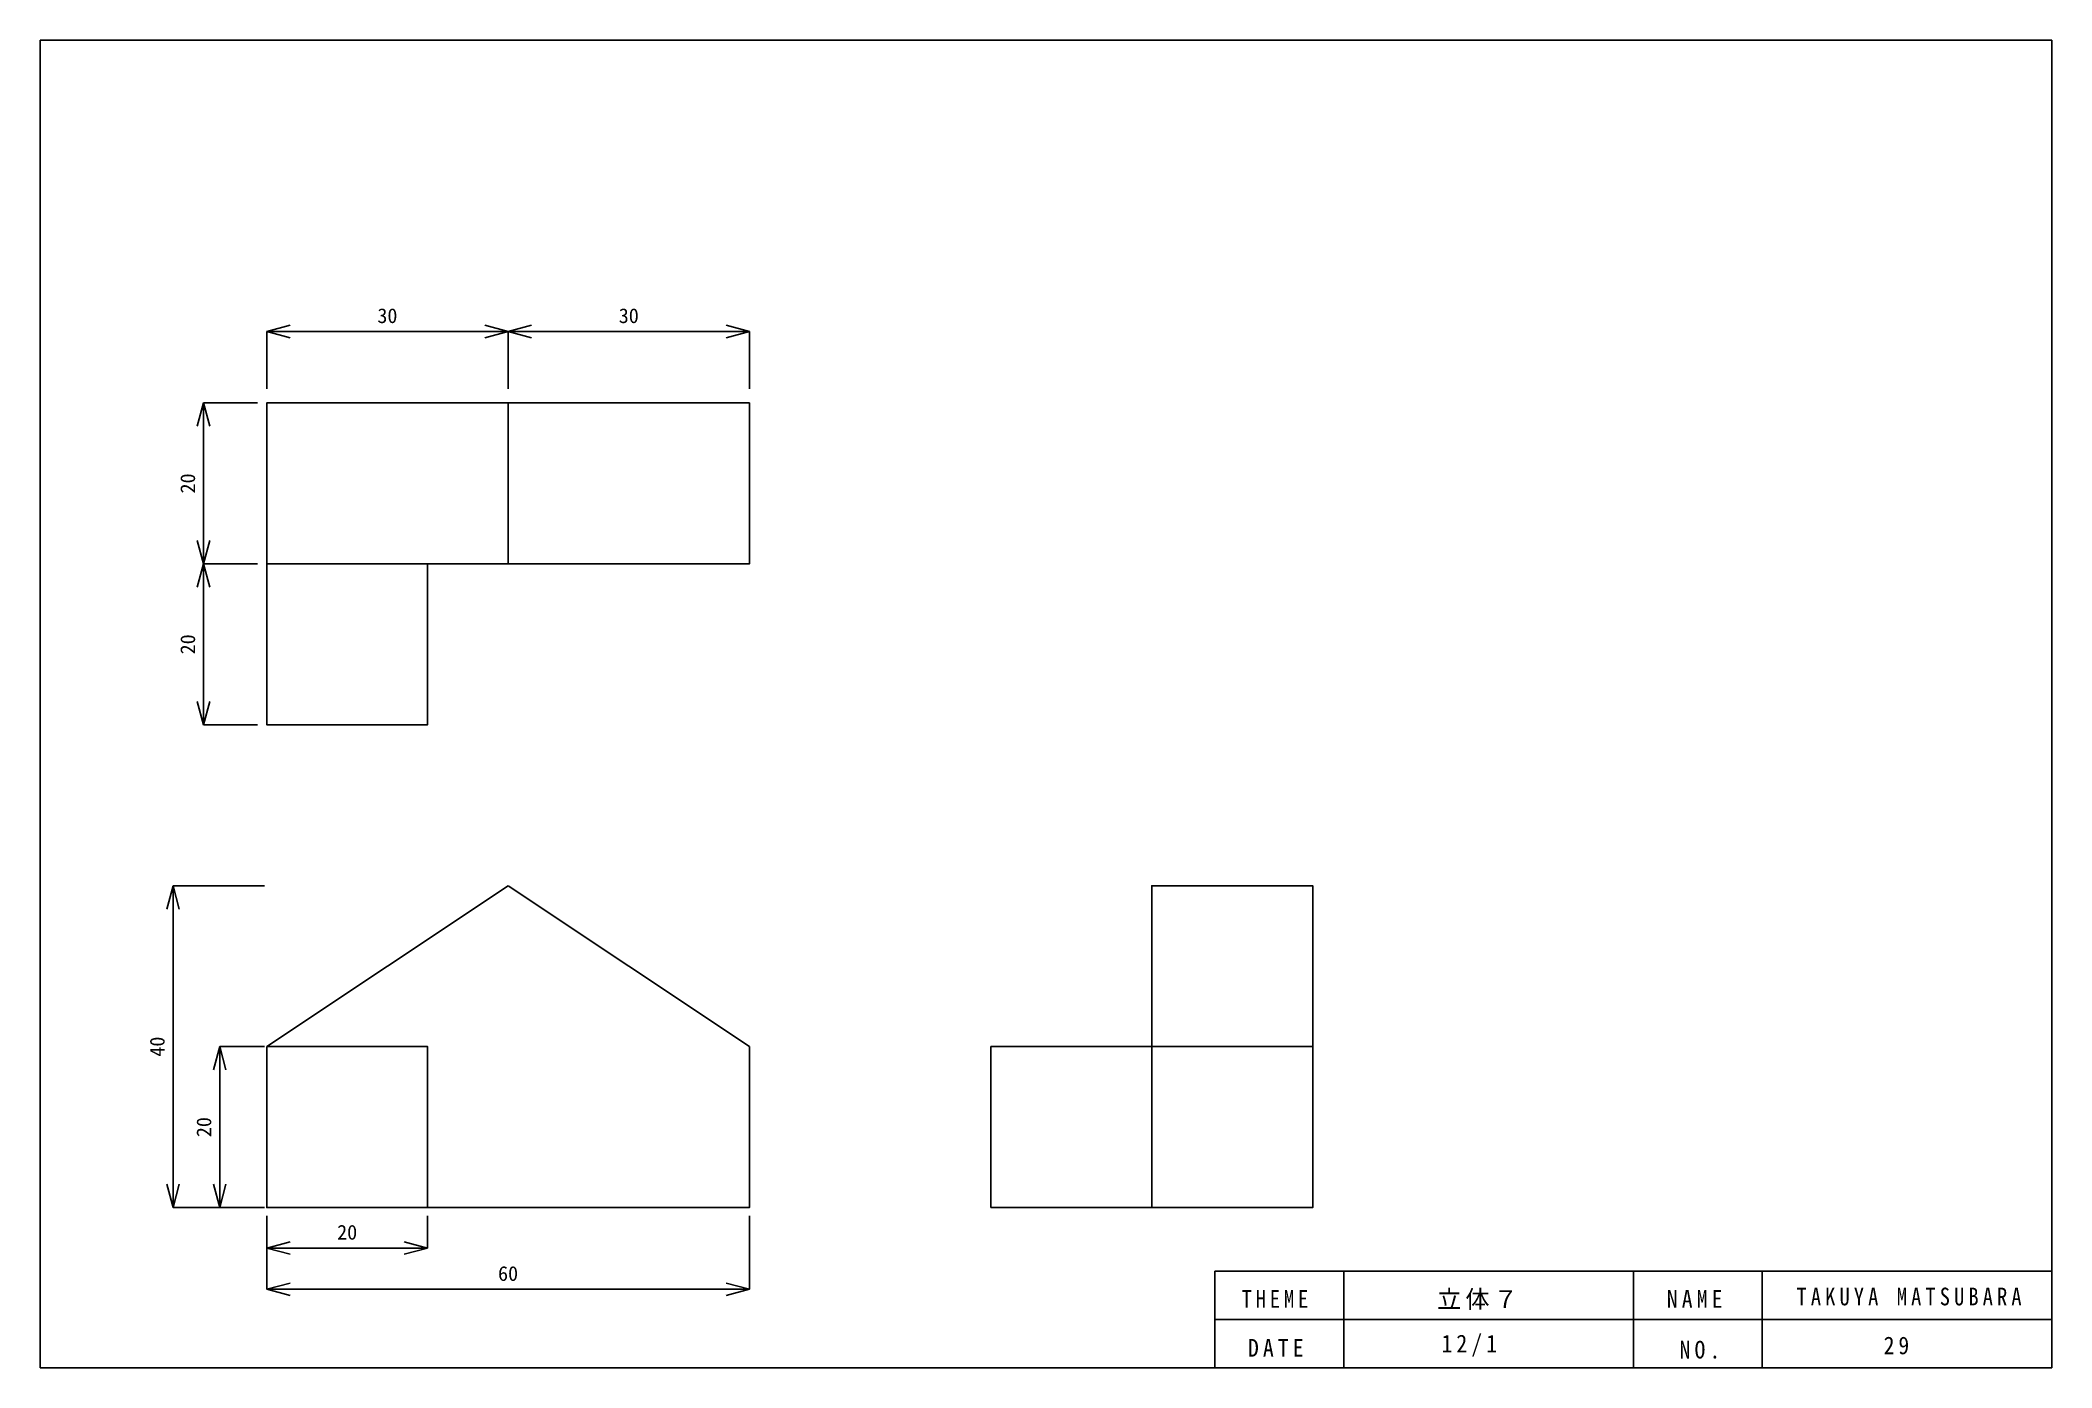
# Model space of a CAD drawing. Units: millimetres on the paper. Extents: x -1924 to 2076, y -2069 to 1931.
# Drawn here: x -129.8 to 120.2, y -77.7 to 87.3 of the extents above; entities that cross this region are included whole.
import ezdxf
from ezdxf.enums import TextEntityAlignment as Align

# ---------------------------------------------------------------- set-up
doc = ezdxf.new("R2010")
doc.units = ezdxf.units.MM
doc.layers.add('0-0_外形線', color=7, linetype='Continuous')
doc.layers.add('0-3_寸法線', color=3, linetype='Continuous')
doc.styles.add('ＭＳ ゴシック', font='')
doc.styles.get('ＭＳ ゴシック').set_extended_font_data('MS Gothic')

msp = doc.modelspace()

# ---------------------------------------------------------------- texts
at = {"layer": '0-0_外形線', "char_height": 2.199, "attachment_point": 7, "style": 'ＭＳ ゴシック'}
for s, insert in [('\\T1.38;\\W0.85;THEME', (19.553, -70.286)), ('\\T1.17;立体７', (43.863, -70.551)), ('\\T1.38;\\W0.9;NAME', (72.4, -70.286)), ('\\T1.4;\\W0.85;TAKUYA\\~MATSUBARA', (88.519, -70.022)), ('\\T1.38;\\W0.9;DATE', (20.346, -76.364)), ('\\T1.38;\\W0.9;12/1', (44.391, -76.364)), ('\\T1.38;\\W0.9;NO.', (73.986, -76.628)), ('\\T1.36;\\W0.9;29', (99.352, -76.1))]:
    msp.add_mtext(s, dxfattribs=dict(at, insert=insert))
at = {"layer": '0-3_寸法線', "color": 4, "style": 'ＭＳ ゴシック'}
for s, p in [('30', (-87.858, 51.551)), ('30', (-57.858, 51.551)), ('20', (-92.858, -62.366)), ('60', (-72.858, -67.494))]:
    msp.add_text(s, height=1.833, dxfattribs=at).set_placement(p, align=Align.BOTTOM_LEFT)
for s, p in [('20', (-109.959, 30.923)), ('20', (-109.959, 10.923)), ('40', (-113.748, -39.077)), ('20', (-107.952, -49.077))]:
    msp.add_text(s, height=1.833, rotation=90, dxfattribs=at).set_placement(p, align=Align.BOTTOM_LEFT)

# ---------------------------------------------------------------- linework, layer by layer
at = {"layer": '0-0_外形線'}
for p, q in [((-101.608, 22.173), (-41.608, 22.173)), ((-71.608, -17.827), (-101.608, -37.827)), ((-71.608, -17.827), (-41.608, -37.827)), ((-101.608, -37.827), (-101.608, -57.827)), ((-11.608, -57.827), (-11.608, -37.827))]:
    msp.add_line(p, q, dxfattribs=at)
for points in [[(-129.756, -77.744), (120.244, -77.744), (120.244, 87.256), (-129.756, 87.256)], [(-101.608, 22.173), (-71.608, 22.173), (-71.608, 42.173), (-101.608, 42.173)], [(-71.608, 22.173), (-41.608, 22.173), (-41.608, 42.173), (-71.608, 42.173)], [(-101.608, 22.173), (-81.608, 22.173), (-81.608, 2.173), (-101.608, 2.173)], [(8.392, -37.827), (28.392, -37.827), (28.392, -17.827), (8.392, -17.827)], [(-101.608, -37.827), (-101.608, -57.827), (-81.608, -57.827), (-81.608, -37.827)], [(-11.608, -57.827), (8.392, -57.827), (8.392, -37.827), (-11.608, -37.827)], [(8.392, -57.827), (28.392, -57.827), (28.392, -37.827), (8.392, -37.827)], [(32.244, -71.744), (16.244, -71.744), (16.244, -65.744), (32.244, -65.744)], [(68.244, -71.744), (32.244, -71.744), (32.244, -65.744), (68.244, -65.744)], [(84.244, -71.744), (68.244, -71.744), (68.244, -65.744), (84.244, -65.744)], [(120.244, -71.744), (84.244, -71.744), (84.244, -65.744), (120.244, -65.744)], [(32.244, -77.744), (16.244, -77.744), (16.244, -71.744), (32.244, -71.744)], [(68.244, -77.744), (32.244, -77.744), (32.244, -71.744), (68.244, -71.744)], [(84.244, -77.744), (68.244, -77.744), (68.244, -71.744), (84.244, -71.744)], [(120.244, -77.744), (84.244, -77.744), (84.244, -71.744), (120.244, -71.744)]]:
    msp.add_lwpolyline(points, close=True, dxfattribs=at)
msp.add_lwpolyline([(-101.608, -57.827), (-41.608, -57.827), (-41.608, -37.827)], dxfattribs=at)
msp.add_circle((75.571, -69.23), 2000, dxfattribs=at)
at = {"layer": '0-3_寸法線'}
for p, q in [((-101.608, 51.051), (-98.71, 51.827)), ((-101.608, 51.051), (-71.608, 51.051)), ((-101.608, 51.051), (-98.71, 50.274)), ((-101.608, 51.051), (-101.608, 43.917)), ((-71.608, 51.051), (-74.505, 51.827)), ((-71.608, 51.051), (-74.505, 50.274)), ((-71.608, 51.051), (-68.71, 51.827)), ((-71.608, 51.051), (-71.608, 43.917)), ((-71.608, 51.051), (-41.608, 51.051)), ((-71.608, 51.051), (-68.71, 50.274)), ((-41.608, 51.051), (-44.505, 51.827)), ((-41.608, 51.051), (-44.505, 50.274)), ((-41.608, 51.051), (-41.608, 43.917)), ((-109.459, 42.173), (-110.235, 39.276)), ((-109.459, 22.173), (-109.459, 42.173)), ((-109.459, 42.173), (-108.682, 39.276)), ((-109.459, 42.173), (-102.771, 42.173)), ((-109.459, 22.173), (-110.235, 25.071)), ((-109.459, 22.173), (-108.682, 25.071)), ((-109.459, 22.173), (-110.235, 19.276)), ((-109.459, 2.173), (-109.459, 22.173)), ((-109.459, 22.173), (-108.682, 19.276)), ((-109.459, 22.173), (-102.771, 22.173)), ((-109.459, 2.173), (-110.235, 5.071)), ((-109.459, 2.173), (-108.682, 5.071)), ((-109.459, 2.173), (-102.771, 2.173)), ((-113.248, -17.827), (-114.025, -20.724)), ((-113.248, -57.827), (-113.248, -17.827)), ((-113.248, -17.827), (-112.472, -20.724)), ((-113.248, -17.827), (-101.879, -17.827)), ((-107.452, -37.827), (-108.229, -40.724)), ((-107.452, -57.827), (-107.452, -37.827)), ((-107.452, -37.827), (-106.676, -40.724)), ((-107.452, -37.827), (-101.879, -37.827)), ((-113.248, -57.827), (-114.025, -54.929)), ((-113.248, -57.827), (-112.472, -54.929)), ((-107.452, -57.827), (-108.229, -54.929)), ((-107.452, -57.827), (-106.676, -54.929)), ((-113.248, -57.827), (-101.879, -57.827)), ((-107.452, -57.827), (-101.879, -57.827)), ((-101.608, -62.866), (-101.608, -58.854)), ((-101.608, -67.994), (-101.608, -58.854)), ((-81.608, -62.866), (-81.608, -58.854)), ((-41.608, -67.994), (-41.608, -58.854)), ((-101.608, -62.866), (-98.71, -62.09)), ((-81.608, -62.866), (-84.505, -62.09)), ((-101.608, -62.866), (-81.608, -62.866)), ((-101.608, -62.866), (-98.71, -63.643)), ((-81.608, -62.866), (-84.505, -63.643)), ((-101.608, -67.994), (-98.71, -67.217)), ((-41.608, -67.994), (-44.505, -67.217)), ((-101.608, -67.994), (-41.608, -67.994)), ((-101.608, -67.994), (-98.71, -68.77)), ((-41.608, -67.994), (-44.505, -68.77))]:
    msp.add_line(p, q, dxfattribs=at)

msp.set_redraw_order([(e.dxf.handle, doc.entitydb.next_handle()) for e in msp.query("TEXT MTEXT ATTDEF DIMENSION ARC_DIMENSION")])  # texts and dimensions are drawn at this point

doc.saveas('drawing.dxf')
